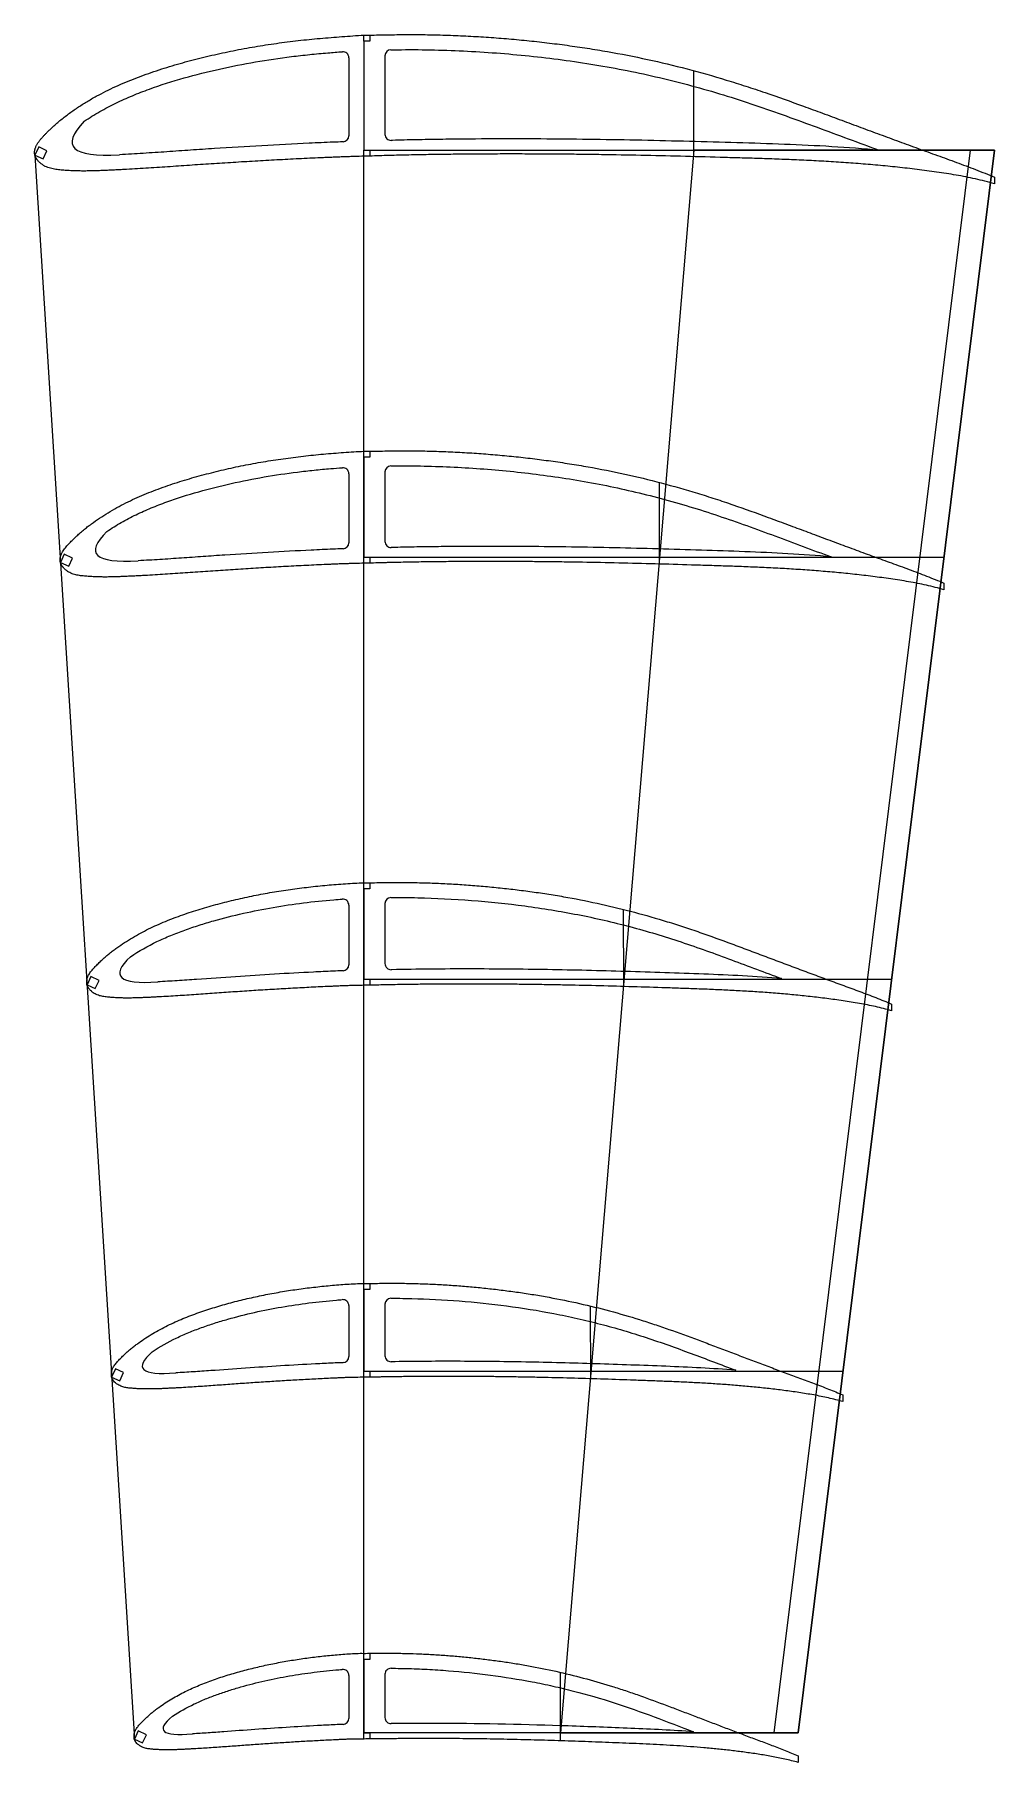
# Model space of a CAD drawing. Header units: millimetres. Extents: x -6564 to 404, y -3346 to 414.
# Drawn here: x -6564 to -6246, y -1656 to -1083 of the extents above; entities that cross this region are included whole.
import ezdxf

# ---------------------------------------------------------------- set-up
doc = ezdxf.new("R2010")
doc.units = ezdxf.units.MM
doc.layers.add('7', color=1, linetype='Continuous')
doc.layers.add('剖面线层', color=2, linetype='Continuous', lineweight=25)
doc.layers.add('细线层', color=4, linetype='Continuous', lineweight=25)

msp = doc.modelspace()

# ---------------------------------------------------------------- linework, layer by layer
for p, q in [((-6454.8793, -1085.2521), (-6454.8793, -1083.2637)), ((-6452.8793, -1085.2521), (-6454.8793, -1085.2521)), ((-6452.8793, -1083.2521), (-6452.8793, -1085.2521)), ((-6459.8793, -1090.7639), (-6459.8793, -1116.6567)), ((-6447.8793, -1090.1355), (-6447.8793, -1116.178)), ((-6454.8793, -1123.4381), (-6454.8793, -1121.4381)), ((-6454.8793, -1121.4381), (-6452.8793, -1121.4381)), ((-6452.8793, -1121.4381), (-6452.8793, -1123.3884)), ((-6454.8793, -1223.2727), (-6454.8793, -1221.2863)), ((-6452.8793, -1223.2727), (-6454.8793, -1223.2727)), ((-6452.8793, -1221.2727), (-6452.8793, -1223.2727)), ((-6459.8793, -1228.7378), (-6459.8793, -1251.6367)), ((-6447.8793, -1228.167), (-6447.8793, -1251.213)), ((-6454.8793, -1258.4381), (-6454.8793, -1256.4381)), ((-6454.8793, -1256.4381), (-6452.8793, -1256.4381)), ((-6452.8793, -1256.4381), (-6452.8793, -1258.3922)), ((-6454.8793, -1366.4088), (-6454.8793, -1364.4244)), ((-6452.8793, -1366.4088), (-6454.8793, -1366.4088)), ((-6452.8793, -1364.4088), (-6452.8793, -1366.4088)), ((-6459.8793, -1371.8251), (-6459.8793, -1391.6154)), ((-6447.8793, -1371.3198), (-6447.8793, -1391.2538)), ((-6454.8793, -1398.4381), (-6454.8793, -1396.4381)), ((-6454.8793, -1396.4381), (-6452.8793, -1396.4381)), ((-6452.8793, -1396.4381), (-6452.8793, -1398.3975)), ((-6454.8793, -1499.3194), (-6454.8793, -1497.3365)), ((-6452.8793, -1499.3194), (-6454.8793, -1499.3194)), ((-6452.8793, -1497.3194), (-6452.8793, -1499.3194)), ((-6459.8793, -1504.6911), (-6459.8793, -1521.5965)), ((-6447.8793, -1504.253), (-6447.8793, -1521.2971)), ((-6454.8793, -1528.4381), (-6454.8793, -1526.4381)), ((-6454.8793, -1526.4381), (-6452.8793, -1526.4381)), ((-6452.8793, -1526.4381), (-6452.8793, -1528.4041)), ((-6454.8793, -1622.0069), (-6454.8793, -1620.0247)), ((-6452.8793, -1620.0069), (-6452.8793, -1622.0069)), ((-6459.8793, -1627.3394), (-6459.8793, -1641.5822)), ((-6452.8793, -1622.0069), (-6454.8793, -1622.0069)), ((-6447.8793, -1626.9693), (-6447.8793, -1641.3419)), ((-6454.8793, -1648.4381), (-6454.8793, -1646.4381)), ((-6454.8793, -1646.4381), (-6452.8793, -1646.4381)), ((-6452.8793, -1646.4381), (-6452.8793, -1648.4124))]:
    msp.add_line(p, q)
at = {"color": 7, "linetype": 'Continuous', "lineweight": 25}
for p, q in [((-6547.6808, -1111.8305), (-6547.6805, -1111.8308)), ((-6562.7858, -1120.3475), (-6564.0536, -1123.0664)), ((-6564.0536, -1123.0664), (-6561.3347, -1124.3343)), ((-6560.0668, -1121.6153), (-6562.7858, -1120.3475)), ((-6561.3347, -1124.3343), (-6560.0668, -1121.6153)), ((-6535.9797, -1122.9243), (-6535.9815, -1122.9243)), ((-6245.6061, -1130.398), (-6245.6054, -1132.5597)), ((-6540.1543, -1247.8718), (-6540.1542, -1247.8719)), ((-6554.3025, -1255.4476), (-6555.5704, -1258.1666)), ((-6555.5704, -1258.1666), (-6552.8515, -1259.4344)), ((-6551.5836, -1256.7155), (-6554.3025, -1255.4476)), ((-6552.8515, -1259.4344), (-6551.5836, -1256.7155)), ((-6529.7587, -1257.6132), (-6529.7618, -1257.6134)), ((-6262.3516, -1265.039), (-6262.3502, -1267.212)), ((-6532.3402, -1388.9527), (-6532.34, -1388.9529)), ((-6545.495, -1395.5515), (-6546.7629, -1398.2704)), ((-6546.7629, -1398.2704), (-6544.044, -1399.5383)), ((-6542.7761, -1396.8194), (-6545.495, -1395.5515)), ((-6544.044, -1399.5383), (-6542.7761, -1396.8194)), ((-6279.7372, -1404.6663), (-6279.735, -1406.8509)), ((-6525.0885, -1519.9558), (-6525.0883, -1519.956)), ((-6537.3215, -1525.6478), (-6538.5893, -1528.3667)), ((-6538.5893, -1528.3667), (-6535.8704, -1529.6346)), ((-6534.6026, -1526.9157), (-6537.3215, -1525.6478)), ((-6535.8704, -1529.6346), (-6534.6026, -1526.9157)), ((-6295.8714, -1534.3202), (-6295.8685, -1536.5156)), ((-6518.3939, -1640.8817), (-6518.3935, -1640.882)), ((-6529.7758, -1645.7366), (-6531.0436, -1648.4555)), ((-6531.0436, -1648.4555), (-6528.3247, -1649.7234)), ((-6527.0569, -1647.0044), (-6529.7758, -1645.7366)), ((-6528.3247, -1649.7234), (-6527.0569, -1647.0044)), ((-6511.7779, -1646.7137), (-6511.7795, -1646.7138)), ((-6310.7663, -1654.0007), (-6310.7627, -1656.2061))]:
    msp.add_line(p, q, dxfattribs=at)
for centre, start, end in [((-6461.8793, -1090.7639), 0, 94.3021793), ((-6445.8793, -1090.1355), 91.0040847, 180), ((-6461.8793, -1116.6567), 272.1013559, 360), ((-6445.8793, -1116.178), 180, 271.5689471), ((-6445.8793, -1228.167), 90.7957097, 180), ((-6461.8793, -1228.7378), 0, 94.2856983), ((-6461.8793, -1251.6367), 272.0658228, 0), ((-6445.8793, -1251.213), 180, 271.3353927), ((-6445.8793, -1371.3198), 90.4583235, 180), ((-6461.8793, -1371.8251), 0, 94.3498679), ((-6461.8793, -1391.6154), 272.1170607, 0), ((-6445.8793, -1391.2538), 180, 271.1222318), ((-6461.8793, -1504.6911), 0, 94.4963538), ((-6445.8793, -1504.253), 90.0964533, 180), ((-6461.8793, -1521.5965), 272.3020834, 360), ((-6445.8793, -1521.2971), 180, 270.9236556), ((-6461.8793, -1627.3394), 0, 94.6997435), ((-6445.8793, -1626.9693), 89.686792, 180), ((-6461.8793, -1641.5822), 272.5937282, 360), ((-6445.8793, -1641.3419), 180, 270.7083744)]:
    msp.add_arc(centre, 2, start, end)
for points, knots in [([(-6454.8793, -1083.2637), (-6453.752, -1083.2621), (-6451.4978, -1083.2405), (-6448.117, -1083.1769), (-6444.7363, -1083.1098), (-6441.3549, -1083.08), (-6437.9735, -1083.0776), (-6433.465, -1083.1189), (-6428.9575, -1083.2213), (-6424.4518, -1083.3831), (-6419.9477, -1083.5839), (-6414.3213, -1083.9115), (-6407.5772, -1084.4182), (-6400.843, -1085.0423), (-6394.1199, -1085.7769), (-6387.4109, -1086.6289), (-6380.7177, -1087.5998), (-6371.8197, -1089.0639), (-6360.7559, -1091.2296), (-6347.6005, -1094.3859), (-6336.7521, -1097.453), (-6328.152, -1100.1644), (-6319.5987, -1103.021), (-6311.1069, -1106.0542), (-6302.643, -1109.1642), (-6296.3015, -1111.5139), (-6289.96, -1113.8636), (-6283.6182, -1116.2124), (-6277.272, -1118.5492), (-6271.9784, -1120.4828), (-6267.7396, -1122.0189), (-6264.5574, -1123.1621), (-6261.3764, -1124.3089), (-6258.1982, -1125.4636), (-6255.0294, -1126.6437), (-6251.87, -1127.849), (-6248.7289, -1129.101), (-6246.6402, -1129.9496), (-6245.6061, -1130.398)], [0, 0, 0, 0, 0.015625, 0.03125, 0.046875, 0.0625, 0.078125, 0.09375, 0.125, 0.140625, 0.15625, 0.1875, 0.21875, 0.25, 0.28125, 0.3125, 0.34375, 0.375, 0.4375, 0.5, 0.5625, 0.59375, 0.625, 0.6875, 0.71875, 0.75, 0.78125, 0.8125, 0.84375, 0.875, 0.890625, 0.90625, 0.921875, 0.9375, 0.953125, 0.96875, 0.984375, 1, 1, 1, 1]), ([(-6245.6054, -1132.5597), (-6246.6449, -1132.2417), (-6248.7535, -1131.7064), (-6251.9269, -1130.9477), (-6255.1241, -1130.2851), (-6258.3354, -1129.6922), (-6261.5595, -1129.1637), (-6264.7922, -1128.6848), (-6268.0313, -1128.2429), (-6271.2753, -1127.8298), (-6274.5237, -1127.4437), (-6278.8599, -1126.9618), (-6284.2895, -1126.4238), (-6290.817, -1125.8726), (-6297.3542, -1125.4048), (-6303.8994, -1125.0182), (-6310.4506, -1124.6984), (-6317.0063, -1124.4335), (-6323.5653, -1124.2084), (-6330.1263, -1124.0069), (-6338.8764, -1123.7563), (-6349.816, -1123.455), (-6362.9449, -1123.1445), (-6373.8845, -1122.9459), (-6382.6341, -1122.8286), (-6389.1948, -1122.7614), (-6395.7536, -1122.7147), (-6402.31, -1122.6913), (-6408.8638, -1122.6897), (-6415.4144, -1122.7122), (-6421.9614, -1122.7606), (-6428.5044, -1122.8365), (-6433.9531, -1122.9233), (-6438.3096, -1123.0064), (-6441.5756, -1123.0796), (-6444.2964, -1123.138), (-6446.472, -1123.1981), (-6448.647, -1123.2628), (-6451.3647, -1123.3513), (-6453.5386, -1123.4056), (-6455.8412, -1123.4612), (-6457.6643, -1123.5173), (-6460.0942, -1123.5981), (-6461.9162, -1123.6627), (-6463.7377, -1123.7329), (-6465.5587, -1123.8085), (-6467.3793, -1123.8856), (-6469.8063, -1123.9899), (-6472.8389, -1124.1277), (-6476.4765, -1124.3013), (-6480.1127, -1124.4833), (-6484.9588, -1124.7376), (-6489.8021, -1125.0073), (-6494.6425, -1125.2939), (-6498.2714, -1125.516), (-6501.8991, -1125.7447), (-6505.5256, -1125.9806), (-6509.1509, -1126.2219), (-6512.7753, -1126.4669), (-6516.3986, -1126.7166), (-6520.0213, -1126.9665), (-6523.6438, -1127.2115), (-6527.2664, -1127.4459), (-6530.8895, -1127.6641), (-6533.9095, -1127.8278), (-6536.3257, -1127.9495), (-6538.1379, -1128.0368), (-6539.9502, -1128.1204), (-6541.7627, -1128.1994), (-6543.5755, -1128.2669), (-6545.3888, -1128.3177), (-6547.2026, -1128.3439), (-6549.0166, -1128.3404), (-6550.83, -1128.2996), (-6552.6422, -1128.2228), (-6554.4519, -1128.099), (-6556.2577, -1127.9309), (-6558.0575, -1127.6969), (-6559.5221, -1127.3023), (-6560.6282, -1126.809), (-6561.2823, -1126.4295), (-6561.7797, -1126.0857), (-6562.2591, -1125.7173), (-6562.7064, -1125.3096), (-6563.0605, -1124.9165), (-6563.2541, -1124.6849), (-6563.3913, -1124.5046), (-6563.5181, -1124.3169), (-6563.6312, -1124.1204), (-6563.7338, -1123.9185), (-6563.8418, -1123.7198), (-6563.9429, -1123.5177), (-6564.0167, -1123.3037), (-6564.0752, -1123.0854), (-6564.1193, -1122.8632), (-6564.152, -1122.6391), (-6564.1788, -1122.338), (-6564.1825, -1121.9595), (-6564.1371, -1121.5837), (-6564.0803, -1121.2872), (-6564.0257, -1121.0673), (-6563.9607, -1120.8502), (-6563.8624, -1120.5646), (-6563.7188, -1120.215), (-6563.5185, -1119.8083), (-6563.2225, -1119.281), (-6562.8047, -1118.6507), (-6562.2546, -1117.9298), (-6561.6677, -1117.238), (-6561.0564, -1116.5684), (-6560.4271, -1115.9156), (-6559.7872, -1115.273), (-6558.9259, -1114.4247), (-6557.8242, -1113.3899), (-6556.4646, -1112.1895), (-6555.0648, -1111.036), (-6553.6319, -1109.9241), (-6551.6819, -1108.4937), (-6549.1799, -1106.7962), (-6546.0935, -1104.8886), (-6542.9332, -1103.1058), (-6539.7039, -1101.4505), (-6536.4147, -1099.9173), (-6533.0746, -1098.4978), (-6529.6956, -1097.1728), (-6526.2845, -1095.9313), (-6522.8449, -1094.7699), (-6519.3816, -1093.6795), (-6515.8966, -1092.6585), (-6512.3939, -1091.6976), (-6508.8754, -1090.7938), (-6505.3421, -1089.9465), (-6501.7951, -1089.1549), (-6497.049, -1088.1729), (-6491.0878, -1087.0773), (-6485.0945, -1086.1542), (-6480.2845, -1085.5101), (-6476.6699, -1085.0746), (-6473.0489, -1084.6856), (-6469.4229, -1084.3336), (-6465.7904, -1084.0409), (-6462.1555, -1083.7644), (-6458.519, -1083.4924), (-6456.0928, -1083.3332), (-6454.8793, -1083.2637)], [0, 0, 0, 0, 0.00737426, 0.01474851, 0.02212277, 0.02949703, 0.03687129, 0.04424554, 0.0516198, 0.05899406, 0.06636831, 0.07374257, 0.08849108, 0.1032396, 0.11798811, 0.13273663, 0.14748514, 0.16223365, 0.17698217, 0.19173068, 0.2064792, 0.23597622, 0.26547325, 0.29497028, 0.3097188, 0.32446731, 0.33921582, 0.35396434, 0.36871285, 0.38346137, 0.39820988, 0.41295839, 0.42770691, 0.43508116, 0.44245542, 0.44982968, 0.45351681, 0.45720394, 0.46457819, 0.47195245, 0.47195245, 0.48020319, 0.48432856, 0.48845394, 0.49257931, 0.49670468, 0.50083005, 0.50495542, 0.51320616, 0.52145691, 0.52970765, 0.53795839, 0.55445988, 0.56271062, 0.57096137, 0.57921211, 0.58746285, 0.59571359, 0.60396434, 0.61221508, 0.62046582, 0.62871657, 0.63696731, 0.64521805, 0.6534688, 0.65759417, 0.66171954, 0.66584491, 0.66997028, 0.67409565, 0.67822102, 0.6823464, 0.68647177, 0.69059714, 0.69472251, 0.69884788, 0.70297325, 0.70709862, 0.711224, 0.71328668, 0.71534937, 0.71638071, 0.71741205, 0.71947474, 0.72050608, 0.72102175, 0.72153742, 0.7220531, 0.72256877, 0.72308444, 0.72360011, 0.72411578, 0.72463145, 0.72514712, 0.7256628, 0.72617847, 0.72669414, 0.72772548, 0.72875682, 0.7292725, 0.72978817, 0.73030384, 0.73081951, 0.73185085, 0.7328822, 0.73391354, 0.73597622, 0.73803891, 0.7401016, 0.74216428, 0.74422697, 0.74628965, 0.74835234, 0.75247771, 0.75660308, 0.76072845, 0.76485383, 0.7689792, 0.77722994, 0.78548068, 0.79373143, 0.80198217, 0.81023291, 0.81848365, 0.8267344, 0.83498514, 0.84323588, 0.85148663, 0.85973737, 0.86798811, 0.87623886, 0.8844896, 0.89274034, 0.90099108, 0.91749257, 0.93399406, 0.9422448, 0.95049554, 0.95874629, 0.96699703, 0.97524777, 0.98349851, 0.99174926, 1, 1, 1, 1]), ([(-6547.6805, -1111.8308), (-6545.9903, -1110.6892), (-6544.2672, -1109.623), (-6540.7652, -1107.6185), (-6538.9851, -1106.6828), (-6535.372, -1104.9325), (-6533.5389, -1104.1182), (-6529.8313, -1102.5842), (-6527.9578, -1101.8624), (-6522.2888, -1099.8079), (-6518.4435, -1098.5894), (-6510.6537, -1096.3791), (-6506.7336, -1095.3887), (-6498.8503, -1093.6174), (-6494.8863, -1092.837), (-6486.9178, -1091.4693), (-6482.9102, -1090.8821), (-6476.8901, -1090.1335), (-6474.8811, -1089.9074), (-6471.865, -1089.5961), (-6470.8593, -1089.4965), (-6468.8465, -1089.3099), (-6467.8395, -1089.224), (-6465.2316, -1089.0125), (-6463.6306, -1088.89), (-6462.0293, -1088.7696)], [0, 0, 0, 0, 0.0625, 0.0625, 0.125, 0.125, 0.1875, 0.1875, 0.25, 0.25, 0.375, 0.375, 0.5, 0.5, 0.625, 0.625, 0.75, 0.75, 0.8125, 0.8125, 0.84375, 0.84375, 0.875, 0.875, 0.924640544, 0.924640544, 0.924640544, 0.924640544]), ([(-6445.9143, -1088.1358), (-6445.1964, -1088.1233), (-6444.4785, -1088.1121), (-6440.104, -1088.062), (-6436.4494, -1088.0751), (-6425.493, -1088.2801), (-6418.1978, -1088.6311), (-6407.2682, -1089.4648), (-6403.6272, -1089.7951), (-6396.3495, -1090.5548), (-6392.7099, -1090.9856), (-6381.8258, -1092.4365), (-6374.6137, -1093.6142), (-6360.293, -1096.4636), (-6353.1846, -1098.1365), (-6342.596, -1100.9998), (-6339.0776, -1102.0137), (-6332.0709, -1104.158), (-6328.5875, -1105.2863), (-6318.1815, -1108.796), (-6311.3034, -1111.3026), (-6297.5666, -1116.3708), (-6290.7061, -1118.9269), (-6283.8373, -1121.4598)], [0.050233065, 0.050233065, 0.050233065, 0.050233065, 0.0625, 0.0625, 0.125, 0.125, 0.25, 0.25, 0.3125, 0.3125, 0.375, 0.375, 0.5, 0.5, 0.625, 0.625, 0.6875, 0.6875, 0.75, 0.75, 0.875, 0.875, 1, 1, 1, 1]), ([(-6461.8059, -1118.6553), (-6462.9128, -1118.6959), (-6464.0195, -1118.7391), (-6467.7526, -1118.8941), (-6470.3789, -1119.0079), (-6478.2566, -1119.3745), (-6483.5069, -1119.6457), (-6494.0049, -1120.238), (-6499.2525, -1120.5602), (-6507.1222, -1121.0734), (-6509.7453, -1121.2489), (-6514.991, -1121.6055), (-6517.6136, -1121.7882), (-6522.8592, -1122.1468), (-6525.4822, -1122.3224), (-6530.7297, -1122.6466), (-6533.3543, -1122.793), (-6535.9797, -1122.9243)], [0.705584984, 0.705584984, 0.705584984, 0.705584984, 0.71875, 0.71875, 0.75, 0.75, 0.8125, 0.8125, 0.875, 0.875, 0.90625, 0.90625, 0.9375, 0.9375, 0.96875, 0.96875, 1, 1, 1, 1]), ([(-6283.8373, -1121.4598), (-6289.0781, -1120.9789), (-6294.3228, -1120.5868), (-6304.8186, -1119.95), (-6310.0696, -1119.7037), (-6320.5753, -1119.2959), (-6325.8299, -1119.1321), (-6336.3398, -1118.8236), (-6341.5951, -1118.6767), (-6357.3621, -1118.2607), (-6367.8766, -1118.0306), (-6388.9051, -1117.7396), (-6399.4191, -1117.6715), (-6415.1898, -1117.7061), (-6420.4466, -1117.7413), (-6428.3317, -1117.8349), (-6430.9601, -1117.873), (-6434.9026, -1117.9401), (-6436.2167, -1117.964), (-6438.845, -1118.0163), (-6440.1592, -1118.0455), (-6442.7875, -1118.1033), (-6444.1016, -1118.1312), (-6445.552, -1118.1698), (-6445.6883, -1118.1735), (-6445.8245, -1118.1772)], [0, 0, 0, 0, 0.0625, 0.0625, 0.125, 0.125, 0.1875, 0.1875, 0.25, 0.25, 0.375, 0.375, 0.5, 0.5, 0.5625, 0.5625, 0.59375, 0.59375, 0.609375, 0.609375, 0.625, 0.625, 0.640625, 0.640625, 0.642245062, 0.642245062, 0.642245062, 0.642245062]), ([(-6262.3502, -1267.212), (-6263.3094, -1266.9227), (-6265.2521, -1266.4275), (-6268.1767, -1265.7295), (-6271.1217, -1265.1163), (-6274.0794, -1264.5661), (-6277.048, -1264.0736), (-6280.0243, -1263.626), (-6283.0061, -1263.2123), (-6285.9921, -1262.8255), (-6288.9819, -1262.4639), (-6292.9727, -1262.0126), (-6297.9691, -1261.5084), (-6303.975, -1260.9911), (-6309.9889, -1260.5505), (-6316.0093, -1260.1842), (-6322.0344, -1259.8788), (-6328.0632, -1259.6234), (-6334.0943, -1259.4044), (-6340.127, -1259.2072), (-6348.1719, -1258.9602), (-6358.2295, -1258.6634), (-6370.2999, -1258.3541), (-6380.3584, -1258.1515), (-6388.4043, -1258.0274), (-6394.4379, -1257.9533), (-6400.4705, -1257.898), (-6406.5018, -1257.8645), (-6412.5316, -1257.8505), (-6418.5595, -1257.859), (-6424.5854, -1257.8909), (-6430.6089, -1257.9488), (-6435.6262, -1258.0182), (-6439.6385, -1258.0864), (-6442.6469, -1258.1468), (-6445.1534, -1258.1971), (-6447.158, -1258.2473), (-6449.1622, -1258.2981), (-6451.6667, -1258.3659), (-6453.6703, -1258.4102), (-6455.7925, -1258.4592), (-6457.4729, -1258.5037), (-6459.713, -1258.569), (-6461.3927, -1258.6236), (-6463.072, -1258.6871), (-6464.7507, -1258.7595), (-6466.4293, -1258.8324), (-6468.6671, -1258.9294), (-6471.4635, -1259.0593), (-6474.8182, -1259.2222), (-6478.1719, -1259.3925), (-6482.6421, -1259.6308), (-6487.1103, -1259.8833), (-6491.5764, -1260.1517), (-6494.9252, -1260.3594), (-6498.273, -1260.5733), (-6501.6199, -1260.7938), (-6504.9661, -1261.0194), (-6508.3116, -1261.2488), (-6511.6564, -1261.4821), (-6515.0008, -1261.7157), (-6518.3452, -1261.945), (-6521.6899, -1262.1644), (-6525.0353, -1262.3689), (-6527.8239, -1262.5221), (-6530.0551, -1262.6364), (-6531.7286, -1262.7185), (-6533.4023, -1262.7974), (-6535.076, -1262.8715), (-6536.7502, -1262.9351), (-6538.4249, -1262.9835), (-6540.1, -1263.0078), (-6541.7754, -1263.0055), (-6543.4502, -1262.9676), (-6545.1241, -1262.8975), (-6546.7954, -1262.782), (-6548.4634, -1262.6277), (-6550.125, -1262.4054), (-6551.475, -1262.0299), (-6552.4912, -1261.5633), (-6553.0924, -1261.2077), (-6553.5476, -1260.8846), (-6553.9869, -1260.54), (-6554.3948, -1260.1579), (-6554.7161, -1259.7901), (-6554.8905, -1259.5728), (-6555.0136, -1259.4038), (-6555.127, -1259.2282), (-6555.228, -1259.045), (-6555.319, -1258.8568), (-6555.4128, -1258.6706), (-6555.4984, -1258.481), (-6555.5585, -1258.2816), (-6555.6058, -1258.0787), (-6555.6412, -1257.8728), (-6555.667, -1257.6655), (-6555.688, -1257.3872), (-6555.6923, -1257.0377), (-6555.652, -1256.6904), (-6555.6061, -1256.4157), (-6555.5596, -1256.2118), (-6555.5026, -1256.0105), (-6555.4161, -1255.7454), (-6555.2884, -1255.4207), (-6555.1069, -1255.0434), (-6554.8386, -1254.5536), (-6554.4565, -1253.969), (-6553.9519, -1253.3004), (-6553.4126, -1252.6592), (-6552.8499, -1252.039), (-6552.2696, -1251.4351), (-6551.6798, -1250.8403), (-6550.8852, -1250.0558), (-6549.8692, -1249.0984), (-6548.6152, -1247.9875), (-6547.3236, -1246.9205), (-6546.0016, -1245.8917), (-6544.2022, -1244.5682), (-6541.8927, -1242.9983), (-6539.0442, -1241.2331), (-6536.1264, -1239.5848), (-6533.1454, -1238.0533), (-6530.1086, -1236.6357), (-6527.0247, -1235.323), (-6523.9054, -1234.0969), (-6520.756, -1232.9496), (-6517.5809, -1231.8749), (-6514.3836, -1230.8669), (-6511.1666, -1229.9225), (-6507.9334, -1229.0338), (-6504.6858, -1228.198), (-6501.4248, -1227.4144), (-6498.1513, -1226.6823), (-6493.7715, -1225.7741), (-6488.271, -1224.7611), (-6482.7419, -1223.9071), (-6478.3051, -1223.3113), (-6474.9712, -1222.9086), (-6471.6319, -1222.5483), (-6468.2882, -1222.2232), (-6464.9392, -1221.9508), (-6461.5882, -1221.6942), (-6458.2352, -1221.4552), (-6455.9979, -1221.3327), (-6454.8793, -1221.2863)], [0, 0, 0, 0, 0.00737426, 0.01474851, 0.02212277, 0.02949703, 0.03687129, 0.04424554, 0.0516198, 0.05899406, 0.06636831, 0.07374257, 0.08849108, 0.1032396, 0.11798811, 0.13273663, 0.14748514, 0.16223365, 0.17698217, 0.19173068, 0.2064792, 0.23597622, 0.26547325, 0.29497028, 0.3097188, 0.32446731, 0.33921582, 0.35396434, 0.36871285, 0.38346137, 0.39820988, 0.41295839, 0.42770691, 0.43508116, 0.44245542, 0.44982968, 0.45351681, 0.45720394, 0.46457819, 0.47195245, 0.47195245, 0.48020319, 0.48432856, 0.48845394, 0.49257931, 0.49670468, 0.50083005, 0.50495542, 0.51320616, 0.52145691, 0.52970765, 0.53795839, 0.55445988, 0.56271062, 0.57096137, 0.57921211, 0.58746285, 0.59571359, 0.60396434, 0.61221508, 0.62046582, 0.62871657, 0.63696731, 0.64521805, 0.6534688, 0.65759417, 0.66171954, 0.66584491, 0.66997028, 0.67409565, 0.67822102, 0.6823464, 0.68647177, 0.69059714, 0.69472251, 0.69884788, 0.70297325, 0.70709862, 0.711224, 0.71328668, 0.71534937, 0.71638071, 0.71741205, 0.71947474, 0.72050608, 0.72102175, 0.72153742, 0.7220531, 0.72256877, 0.72308444, 0.72360011, 0.72411578, 0.72463145, 0.72514712, 0.7256628, 0.72617847, 0.72669414, 0.72772548, 0.72875682, 0.7292725, 0.72978817, 0.73030384, 0.73081951, 0.73185085, 0.7328822, 0.73391354, 0.73597622, 0.73803891, 0.7401016, 0.74216428, 0.74422697, 0.74628965, 0.74835234, 0.75247771, 0.75660308, 0.76072845, 0.76485383, 0.7689792, 0.77722994, 0.78548068, 0.79373143, 0.80198217, 0.81023291, 0.81848365, 0.8267344, 0.83498514, 0.84323588, 0.85148663, 0.85973737, 0.86798811, 0.87623886, 0.8844896, 0.89274034, 0.90099108, 0.91749257, 0.93399406, 0.9422448, 0.95049554, 0.95874629, 0.96699703, 0.97524777, 0.98349851, 0.99174926, 1, 1, 1, 1]), ([(-6454.8793, -1221.2863), (-6453.8418, -1221.2826), (-6451.7671, -1221.264), (-6448.6553, -1221.2128), (-6445.5436, -1221.1557), (-6442.4314, -1221.1357), (-6439.3192, -1221.1391), (-6435.1698, -1221.1867), (-6431.0214, -1221.2888), (-6426.8747, -1221.4467), (-6422.7296, -1221.64), (-6417.5518, -1221.9521), (-6411.3456, -1222.431), (-6405.1487, -1223.0178), (-6398.9623, -1223.7067), (-6392.789, -1224.5032), (-6386.6304, -1225.4086), (-6378.4436, -1226.7729), (-6368.2646, -1228.786), (-6356.1623, -1231.7146), (-6346.1832, -1234.5569), (-6338.2725, -1237.0675), (-6330.4055, -1239.7123), (-6322.5953, -1242.5196), (-6314.8108, -1245.397), (-6308.9785, -1247.5711), (-6303.1462, -1249.7452), (-6297.3134, -1251.9182), (-6291.4769, -1254.0809), (-6286.6085, -1255.8708), (-6282.7104, -1257.2931), (-6279.784, -1258.3526), (-6276.8585, -1259.4142), (-6273.9356, -1260.483), (-6271.021, -1261.5743), (-6268.115, -1262.6885), (-6265.2248, -1263.843), (-6263.3038, -1264.6271), (-6262.3516, -1265.039)], [0, 0, 0, 0, 0.015625, 0.03125, 0.046875, 0.0625, 0.078125, 0.09375, 0.125, 0.140625, 0.15625, 0.1875, 0.21875, 0.25, 0.28125, 0.3125, 0.34375, 0.375, 0.4375, 0.5, 0.5625, 0.59375, 0.625, 0.6875, 0.71875, 0.75, 0.78125, 0.8125, 0.84375, 0.875, 0.890625, 0.90625, 0.921875, 0.9375, 0.953125, 0.96875, 0.984375, 1, 1, 1, 1]), ([(-6445.9071, -1226.1672), (-6445.5436, -1226.1621), (-6445.1801, -1226.1577), (-6441.5006, -1226.1213), (-6438.1871, -1226.1381), (-6428.254, -1226.3356), (-6421.6419, -1226.6591), (-6411.7378, -1227.4184), (-6408.4389, -1227.7182), (-6401.8456, -1228.4069), (-6398.5513, -1228.7959), (-6391.9675, -1229.6698), (-6388.6798, -1230.1536), (-6382.1324, -1231.2233), (-6378.8703, -1231.8096), (-6369.1203, -1233.731), (-6362.6699, -1235.2328), (-6353.0657, -1237.803), (-6349.8761, -1238.7123), (-6343.5205, -1240.636), (-6340.3551, -1241.6516), (-6330.9079, -1244.8154), (-6324.6672, -1247.0842), (-6315.3253, -1250.5407), (-6312.2146, -1251.7018), (-6305.9922, -1254.0214), (-6302.8812, -1255.1817), (-6299.769, -1256.3388)], [0.055650718, 0.055650718, 0.055650718, 0.055650718, 0.0625, 0.0625, 0.125, 0.125, 0.25, 0.25, 0.3125, 0.3125, 0.375, 0.375, 0.4375, 0.4375, 0.5, 0.5, 0.625, 0.625, 0.6875, 0.6875, 0.75, 0.75, 0.875, 0.875, 0.9375, 0.9375, 1, 1, 1, 1]), ([(-6540.1542, -1247.8719), (-6538.6009, -1246.8261), (-6537.0179, -1245.8483), (-6533.7996, -1244.0116), (-6532.1638, -1243.1542), (-6528.8434, -1241.5503), (-6527.1586, -1240.8043), (-6523.7518, -1239.3974), (-6522.0304, -1238.7349), (-6516.8211, -1236.8505), (-6513.287, -1235.7314), (-6506.1317, -1233.7016), (-6502.5316, -1232.7919), (-6495.2908, -1231.1643), (-6491.6499, -1230.4471), (-6484.3304, -1229.1893), (-6480.6494, -1228.6485), (-6475.1203, -1227.9595), (-6473.2752, -1227.751), (-6470.5053, -1227.4641), (-6469.5816, -1227.3725), (-6467.7331, -1227.2005), (-6466.8083, -1227.1209), (-6464.5987, -1226.9402), (-6463.3139, -1226.8397), (-6462.0287, -1226.7434)], [0, 0, 0, 0, 0.0625, 0.0625, 0.125, 0.125, 0.1875, 0.1875, 0.25, 0.25, 0.375, 0.375, 0.5, 0.5, 0.625, 0.625, 0.75, 0.75, 0.8125, 0.8125, 0.84375, 0.84375, 0.875, 0.875, 0.918381079, 0.918381079, 0.918381079, 0.918381079]), ([(-6461.8072, -1253.6354), (-6462.9219, -1253.6756), (-6464.0363, -1253.7227), (-6466.3481, -1253.8228), (-6467.5457, -1253.8741), (-6469.9405, -1253.9815), (-6471.1378, -1254.0377), (-6477.1239, -1254.3245), (-6481.9114, -1254.5772), (-6491.484, -1255.1287), (-6496.269, -1255.428), (-6503.4449, -1255.9032), (-6505.8367, -1256.0656), (-6510.62, -1256.3957), (-6513.0114, -1256.5642), (-6517.7946, -1256.8951), (-6520.1864, -1257.0571), (-6524.9714, -1257.3564), (-6527.3647, -1257.4914), (-6529.7587, -1257.6132)], [0.704210872, 0.704210872, 0.704210872, 0.704210872, 0.71875, 0.71875, 0.734375, 0.734375, 0.75, 0.75, 0.8125, 0.8125, 0.875, 0.875, 0.90625, 0.90625, 0.9375, 0.9375, 0.96875, 0.96875, 1, 1, 1, 1]), ([(-6299.769, -1256.3388), (-6304.5507, -1255.9172), (-6309.3358, -1255.5737), (-6318.9116, -1255.013), (-6323.7021, -1254.7937), (-6333.2859, -1254.4225), (-6338.0792, -1254.2681), (-6347.6664, -1253.9721), (-6352.4602, -1253.8289), (-6366.8427, -1253.4285), (-6376.4341, -1253.2078), (-6395.6186, -1252.919), (-6405.2106, -1252.8445), (-6419.5982, -1252.8582), (-6424.394, -1252.8844), (-6431.5875, -1252.9612), (-6433.9853, -1252.9929), (-6438.7809, -1253.0682), (-6441.1787, -1253.1146), (-6444.3285, -1253.1786), (-6445.0806, -1253.1949), (-6445.8327, -1253.2125)], [0, 0, 0, 0, 0.0625, 0.0625, 0.125, 0.125, 0.1875, 0.1875, 0.25, 0.25, 0.375, 0.375, 0.5, 0.5, 0.5625, 0.5625, 0.59375, 0.59375, 0.625, 0.625, 0.634801777, 0.634801777, 0.634801777, 0.634801777]), ([(-6279.735, -1406.8509), (-6280.6108, -1406.5914), (-6282.3814, -1406.1379), (-6285.0477, -1405.5029), (-6287.7309, -1404.9409), (-6290.4251, -1404.435), (-6293.1286, -1403.9799), (-6295.8386, -1403.5649), (-6298.5533, -1403.1804), (-6301.2715, -1402.821), (-6303.9929, -1402.4848), (-6307.625, -1402.0654), (-6312.1717, -1401.5961), (-6317.636, -1401.1141), (-6323.1065, -1400.7017), (-6328.582, -1400.3563), (-6334.0611, -1400.0661), (-6339.5426, -1399.8206), (-6345.0258, -1399.6078), (-6350.5099, -1399.4151), (-6357.8228, -1399.1719), (-6366.9646, -1398.8797), (-6377.936, -1398.5715), (-6387.0798, -1398.3648), (-6394.395, -1398.2338), (-6399.8814, -1398.1525), (-6405.3677, -1398.0881), (-6410.8538, -1398.0442), (-6416.3396, -1398.0174), (-6421.8249, -1398.0113), (-6427.3097, -1398.0261), (-6432.7938, -1398.0652), (-6437.3632, -1398.1165), (-6441.0183, -1398.1692), (-6443.7592, -1398.2165), (-6446.0432, -1398.2583), (-6447.8701, -1398.2983), (-6449.697, -1398.3347), (-6451.9802, -1398.381), (-6453.807, -1398.4148), (-6455.742, -1398.4569), (-6457.2743, -1398.4894), (-6459.3172, -1398.5387), (-6460.8492, -1398.5828), (-6462.3809, -1398.6395), (-6463.9119, -1398.7085), (-6465.4429, -1398.7771), (-6467.4844, -1398.8664), (-6470.0355, -1398.9882), (-6473.0965, -1399.1399), (-6476.157, -1399.298), (-6480.2368, -1399.5199), (-6484.3156, -1399.7544), (-6488.3932, -1400.0039), (-6491.451, -1400.1967), (-6494.5082, -1400.3954), (-6497.565, -1400.5998), (-6500.6213, -1400.8091), (-6503.6772, -1401.0223), (-6506.7328, -1401.2386), (-6509.7884, -1401.4552), (-6512.844, -1401.6681), (-6515.9003, -1401.872), (-6518.9573, -1402.0622), (-6521.5058, -1402.2047), (-6523.5449, -1402.3113), (-6525.0744, -1402.3881), (-6526.604, -1402.4619), (-6528.1338, -1402.5311), (-6529.664, -1402.5905), (-6531.1947, -1402.6365), (-6532.7259, -1402.6588), (-6534.2574, -1402.6577), (-6535.7884, -1402.6227), (-6537.3185, -1402.5596), (-6538.8463, -1402.4528), (-6540.3712, -1402.3128), (-6541.8893, -1402.1026), (-6543.1203, -1401.7471), (-6544.0431, -1401.308), (-6544.5894, -1400.9774), (-6545.0009, -1400.6757), (-6545.3985, -1400.3558), (-6545.7655, -1400.0003), (-6546.0527, -1399.6587), (-6546.2071, -1399.4562), (-6546.3156, -1399.299), (-6546.4151, -1399.136), (-6546.5037, -1398.9666), (-6546.5826, -1398.7926), (-6546.6616, -1398.6195), (-6546.731, -1398.4428), (-6546.777, -1398.2584), (-6546.8126, -1398.0717), (-6546.839, -1397.8827), (-6546.8576, -1397.6927), (-6546.8727, -1397.4382), (-6546.8776, -1397.1187), (-6546.8426, -1396.801), (-6546.808, -1396.549), (-6546.77, -1396.3617), (-6546.7212, -1396.1768), (-6546.647, -1395.9331), (-6546.5358, -1395.6341), (-6546.3738, -1395.2874), (-6546.1341, -1394.8366), (-6545.7892, -1394.2994), (-6545.3319, -1393.6851), (-6544.842, -1393.0964), (-6544.3297, -1392.5274), (-6543.8003, -1391.9743), (-6543.2625, -1391.4292), (-6542.5372, -1390.7108), (-6541.6101, -1389.8338), (-6540.4658, -1388.8159), (-6539.2866, -1387.8387), (-6538.0797, -1386.8961), (-6536.4366, -1385.6836), (-6534.3269, -1384.2463), (-6531.7254, -1382.6289), (-6529.0594, -1381.1202), (-6526.3362, -1379.7173), (-6523.5613, -1378.4196), (-6520.7437, -1377.2179), (-6517.894, -1376.0945), (-6515.0162, -1375.0448), (-6512.1156, -1374.0603), (-6509.1945, -1373.1378), (-6506.2558, -1372.273), (-6503.3024, -1371.4593), (-6500.3361, -1370.694), (-6497.3577, -1369.9765), (-6494.3683, -1369.3062), (-6490.3687, -1368.4747), (-6485.3465, -1367.5474), (-6480.2994, -1366.7652), (-6476.25, -1366.2194), (-6473.2077, -1365.8509), (-6470.1608, -1365.5203), (-6467.1102, -1365.2231), (-6464.0554, -1364.9719), (-6460.9992, -1364.7358), (-6457.9406, -1364.5312), (-6455.8994, -1364.4467), (-6454.8793, -1364.4244)], [0, 0, 0, 0, 0.00737426, 0.01474851, 0.02212277, 0.02949703, 0.03687129, 0.04424554, 0.0516198, 0.05899406, 0.06636831, 0.07374257, 0.08849108, 0.1032396, 0.11798811, 0.13273663, 0.14748514, 0.16223365, 0.17698217, 0.19173068, 0.2064792, 0.23597622, 0.26547325, 0.29497028, 0.3097188, 0.32446731, 0.33921582, 0.35396434, 0.36871285, 0.38346137, 0.39820988, 0.41295839, 0.42770691, 0.43508116, 0.44245542, 0.44982968, 0.45351681, 0.45720394, 0.46457819, 0.47195245, 0.47195245, 0.48020319, 0.48432856, 0.48845394, 0.49257931, 0.49670468, 0.50083005, 0.50495542, 0.51320616, 0.52145691, 0.52970765, 0.53795839, 0.55445988, 0.56271062, 0.57096137, 0.57921211, 0.58746285, 0.59571359, 0.60396434, 0.61221508, 0.62046582, 0.62871657, 0.63696731, 0.64521805, 0.6534688, 0.65759417, 0.66171954, 0.66584491, 0.66997028, 0.67409565, 0.67822102, 0.6823464, 0.68647177, 0.69059714, 0.69472251, 0.69884788, 0.70297325, 0.70709862, 0.711224, 0.71328668, 0.71534937, 0.71638071, 0.71741205, 0.71947474, 0.72050608, 0.72102175, 0.72153742, 0.7220531, 0.72256877, 0.72308444, 0.72360011, 0.72411578, 0.72463145, 0.72514712, 0.7256628, 0.72617847, 0.72669414, 0.72772548, 0.72875682, 0.7292725, 0.72978817, 0.73030384, 0.73081951, 0.73185085, 0.7328822, 0.73391354, 0.73597622, 0.73803891, 0.7401016, 0.74216428, 0.74422697, 0.74628965, 0.74835234, 0.75247771, 0.75660308, 0.76072845, 0.76485383, 0.7689792, 0.77722994, 0.78548068, 0.79373143, 0.80198217, 0.81023291, 0.81848365, 0.8267344, 0.83498514, 0.84323588, 0.85148663, 0.85973737, 0.86798811, 0.87623886, 0.8844896, 0.89274034, 0.90099108, 0.91749257, 0.93399406, 0.9422448, 0.95049554, 0.95874629, 0.96699703, 0.97524777, 0.98349851, 0.99174926, 1, 1, 1, 1]), ([(-6454.8793, -1364.4244), (-6453.935, -1364.4184), (-6452.0466, -1364.4029), (-6449.2141, -1364.3647), (-6446.3818, -1364.3179), (-6443.549, -1364.3081), (-6440.7164, -1364.3176), (-6436.9397, -1364.3716), (-6433.1641, -1364.4734), (-6429.3902, -1364.6274), (-6425.6178, -1364.8128), (-6420.9058, -1365.1088), (-6415.258, -1365.5589), (-6409.619, -1366.107), (-6403.9898, -1366.7485), (-6398.3726, -1367.4872), (-6392.7692, -1368.3248), (-6385.3208, -1369.5853), (-6376.0604, -1371.4401), (-6365.0514, -1374.1322), (-6355.9747, -1376.7412), (-6348.7799, -1379.0433), (-6341.6253, -1381.4681), (-6334.5228, -1384.0408), (-6327.4438, -1386.6768), (-6322.14, -1388.6686), (-6316.8364, -1390.6604), (-6311.5322, -1392.6509), (-6306.2248, -1394.6329), (-6301.7978, -1396.2734), (-6298.2533, -1397.5778), (-6295.5928, -1398.5502), (-6292.9325, -1399.5234), (-6290.2746, -1400.5031), (-6287.6239, -1401.5021), (-6284.981, -1402.5218), (-6282.3513, -1403.575), (-6280.6043, -1404.2923), (-6279.7372, -1404.6663)], [0, 0, 0, 0, 0.015625, 0.03125, 0.046875, 0.0625, 0.078125, 0.09375, 0.125, 0.140625, 0.15625, 0.1875, 0.21875, 0.25, 0.28125, 0.3125, 0.34375, 0.375, 0.4375, 0.5, 0.5625, 0.59375, 0.625, 0.6875, 0.71875, 0.75, 0.78125, 0.8125, 0.84375, 0.875, 0.890625, 0.90625, 0.921875, 0.9375, 0.953125, 0.96875, 0.984375, 1, 1, 1, 1]), ([(-6445.8953, -1369.3199), (-6445.8925, -1369.3199), (-6445.8897, -1369.3198), (-6442.9136, -1369.2962), (-6439.9432, -1369.3173), (-6431.04, -1369.5093), (-6425.1152, -1369.8067), (-6413.2858, -1370.724), (-6407.3812, -1371.3431), (-6398.5397, -1372.5161), (-6395.5946, -1372.948), (-6389.7122, -1373.9045), (-6386.7846, -1374.4277), (-6378.0445, -1376.1375), (-6372.2758, -1377.4685), (-6363.7065, -1379.7399), (-6360.8638, -1380.5421), (-6355.2055, -1382.2361), (-6352.3904, -1383.1293), (-6343.9799, -1385.9227), (-6338.4189, -1387.9367), (-6330.0974, -1391.023), (-6327.3269, -1392.0627), (-6321.7862, -1394.1434), (-6319.016, -1395.1842), (-6316.2454, -1396.2235)], [0.062441146, 0.062441146, 0.062441146, 0.062441146, 0.0625, 0.0625, 0.125, 0.125, 0.25, 0.25, 0.375, 0.375, 0.4375, 0.4375, 0.5, 0.5, 0.625, 0.625, 0.6875, 0.6875, 0.75, 0.75, 0.875, 0.875, 0.9375, 0.9375, 1, 1, 1, 1]), ([(-6532.34, -1388.9529), (-6529.5183, -1387.0599), (-6526.5904, -1385.4078), (-6522.0659, -1383.2302), (-6520.5353, -1382.5552), (-6517.441, -1381.2802), (-6515.8777, -1380.6794), (-6512.7232, -1379.5409), (-6511.1326, -1379.0021), (-6507.9271, -1377.9792), (-6506.3112, -1377.495), (-6501.4398, -1376.1135), (-6498.1719, -1375.2875), (-6491.5987, -1373.8092), (-6488.2933, -1373.1575), (-6481.6484, -1372.0137), (-6478.3067, -1371.5212), (-6471.6148, -1370.685), (-6468.2624, -1370.3373), (-6463.9463, -1369.9805), (-6462.9888, -1369.9037), (-6462.031, -1369.8308)], [0, 0, 0, 0, 0.125, 0.125, 0.1875, 0.1875, 0.25, 0.25, 0.3125, 0.3125, 0.375, 0.375, 0.5, 0.5, 0.625, 0.625, 0.75, 0.75, 0.875, 0.875, 0.910623833, 0.910623833, 0.910623833, 0.910623833]), ([(-6461.8054, -1393.6141), (-6461.838, -1393.6153), (-6461.8706, -1393.6165), (-6462.9817, -1393.6582), (-6464.0596, -1393.709), (-6466.2159, -1393.8052), (-6467.294, -1393.852), (-6469.45, -1393.953), (-6470.5278, -1394.0056), (-6475.9168, -1394.2722), (-6480.2268, -1394.5058), (-6488.8444, -1395.015), (-6493.152, -1395.2904), (-6501.7654, -1395.8713), (-6506.071, -1396.1802), (-6512.53, -1396.6335), (-6514.6832, -1396.7815), (-6518.9908, -1397.055), (-6521.1455, -1397.1783), (-6523.3008, -1397.2903)], [0.702652949, 0.702652949, 0.702652949, 0.702652949, 0.703125, 0.703125, 0.71875, 0.71875, 0.734375, 0.734375, 0.75, 0.75, 0.8125, 0.8125, 0.875, 0.875, 0.9375, 0.9375, 0.96875, 0.96875, 1, 1, 1, 1]), ([(-6316.2454, -1396.2235), (-6320.551, -1395.8613), (-6324.8596, -1395.5664), (-6333.481, -1395.0797), (-6337.7939, -1394.8862), (-6346.4219, -1394.5489), (-6350.7368, -1394.4032), (-6359.367, -1394.1187), (-6363.6823, -1393.9806), (-6376.6295, -1393.5973), (-6385.2629, -1393.3865), (-6402.5354, -1393.0997), (-6411.1717, -1393.0187), (-6428.4432, -1393.0082), (-6437.0787, -1393.0838), (-6445.7558, -1393.2517), (-6445.798, -1393.2525), (-6445.8401, -1393.2534)], [0, 0, 0, 0, 0.0625, 0.0625, 0.125, 0.125, 0.1875, 0.1875, 0.25, 0.25, 0.375, 0.375, 0.5, 0.5, 0.625, 0.625, 0.625610156, 0.625610156, 0.625610156, 0.625610156]), ([(-6295.8685, -1536.5156), (-6296.667, -1536.2838), (-6298.2777, -1535.869), (-6300.7042, -1535.2925), (-6303.1446, -1534.7781), (-6305.5943, -1534.3133), (-6308.0518, -1533.8929), (-6310.5146, -1533.508), (-6312.9813, -1533.1507), (-6315.4511, -1532.8167), (-6317.9233, -1532.5041), (-6321.2227, -1532.1142), (-6325.352, -1531.6774), (-6330.3137, -1531.2281), (-6335.2799, -1530.8419), (-6340.2497, -1530.516), (-6345.222, -1530.2397), (-6350.1958, -1530.0034), (-6355.1704, -1529.7964), (-6360.1455, -1529.6079), (-6366.779, -1529.3681), (-6375.0709, -1529.0803), (-6385.0225, -1528.7732), (-6393.3174, -1528.5627), (-6399.9545, -1528.4251), (-6404.9331, -1528.3372), (-6409.9124, -1528.2645), (-6414.8926, -1528.2108), (-6419.8735, -1528.1721), (-6424.8553, -1528.1525), (-6429.838, -1528.1514), (-6434.8215, -1528.1732), (-6438.9753, -1528.2077), (-6442.2987, -1528.246), (-6444.7914, -1528.281), (-6446.869, -1528.315), (-6448.5311, -1528.3456), (-6450.1933, -1528.3686), (-6452.2711, -1528.3949), (-6453.9338, -1528.419), (-6455.695, -1528.4547), (-6457.09, -1528.476), (-6458.9499, -1528.5105), (-6460.3448, -1528.5449), (-6461.7395, -1528.5953), (-6463.1335, -1528.6611), (-6464.5276, -1528.7257), (-6466.3868, -1528.8078), (-6468.7103, -1528.9221), (-6471.4987, -1529.0635), (-6474.287, -1529.2103), (-6478.0046, -1529.4167), (-6481.7221, -1529.6347), (-6485.4392, -1529.8667), (-6488.2269, -1530.0456), (-6491.0145, -1530.2301), (-6493.8019, -1530.4196), (-6496.5892, -1530.6138), (-6499.3765, -1530.812), (-6502.1637, -1531.0125), (-6504.9511, -1531.2133), (-6507.7389, -1531.4111), (-6510.5274, -1531.6006), (-6513.3168, -1531.7775), (-6515.6424, -1531.9099), (-6517.5032, -1532.0095), (-6518.8991, -1532.0813), (-6520.295, -1532.1505), (-6521.6912, -1532.215), (-6523.0879, -1532.2706), (-6524.485, -1532.3143), (-6525.8826, -1532.3348), (-6527.2805, -1532.3348), (-6528.678, -1532.3026), (-6530.0748, -1532.2459), (-6531.4693, -1532.1472), (-6532.8615, -1532.0204), (-6534.2464, -1531.8216), (-6535.3669, -1531.4845), (-6536.2032, -1531.071), (-6536.6984, -1530.7635), (-6537.0694, -1530.4817), (-6537.4282, -1530.1847), (-6537.7573, -1529.854), (-6538.0129, -1529.5366), (-6538.1487, -1529.3479), (-6538.2437, -1529.2016), (-6538.3303, -1529.0503), (-6538.4073, -1528.8937), (-6538.475, -1528.733), (-6538.5404, -1528.5719), (-6538.5948, -1528.4073), (-6538.6275, -1528.2369), (-6538.6523, -1528.0651), (-6538.6704, -1527.8918), (-6538.6823, -1527.7179), (-6538.6919, -1527.4853), (-6538.6974, -1527.1938), (-6538.6672, -1526.9036), (-6538.6432, -1526.6727), (-6538.613, -1526.5008), (-6538.5719, -1526.3311), (-6538.5091, -1526.1071), (-6538.4132, -1525.8321), (-6538.2692, -1525.5137), (-6538.0562, -1525.0992), (-6537.7457, -1524.6059), (-6537.3324, -1524.042), (-6536.8882, -1523.5021), (-6536.4227, -1522.9806), (-6535.9406, -1522.4745), (-6535.451, -1521.9756), (-6534.7901, -1521.3186), (-6533.9454, -1520.5163), (-6532.903, -1519.5845), (-6531.828, -1518.6908), (-6530.7279, -1517.8281), (-6529.23, -1516.7187), (-6527.3057, -1515.4043), (-6524.9334, -1513.9241), (-6522.501, -1512.545), (-6520.0171, -1511.2613), (-6517.4854, -1510.075), (-6514.9147, -1508.9763), (-6512.3152, -1507.9482), (-6509.6895, -1506.9892), (-6507.0437, -1506.0883), (-6504.3789, -1505.2451), (-6501.6985, -1504.4541), (-6499.0048, -1503.7101), (-6496.2995, -1503.0102), (-6493.5834, -1502.354), (-6490.8575, -1501.7412), (-6487.2109, -1500.9807), (-6482.6326, -1500.1331), (-6478.0327, -1499.4174), (-6474.3429, -1498.9181), (-6471.571, -1498.5813), (-6468.7955, -1498.2783), (-6466.017, -1498.007), (-6463.2352, -1497.7754), (-6460.4526, -1497.5584), (-6457.6671, -1497.3856), (-6455.808, -1497.3365), (-6454.8793, -1497.3365)], [0, 0, 0, 0, 0.00737426, 0.01474851, 0.02212277, 0.02949703, 0.03687129, 0.04424554, 0.0516198, 0.05899406, 0.06636831, 0.07374257, 0.08849108, 0.1032396, 0.11798811, 0.13273663, 0.14748514, 0.16223365, 0.17698217, 0.19173068, 0.2064792, 0.23597622, 0.26547325, 0.29497028, 0.3097188, 0.32446731, 0.33921582, 0.35396434, 0.36871285, 0.38346137, 0.39820988, 0.41295839, 0.42770691, 0.43508116, 0.44245542, 0.44982968, 0.45351681, 0.45720394, 0.46457819, 0.47195245, 0.47195245, 0.48020319, 0.48432856, 0.48845394, 0.49257931, 0.49670468, 0.50083005, 0.50495542, 0.51320616, 0.52145691, 0.52970765, 0.53795839, 0.55445988, 0.56271062, 0.57096137, 0.57921211, 0.58746285, 0.59571359, 0.60396434, 0.61221508, 0.62046582, 0.62871657, 0.63696731, 0.64521805, 0.6534688, 0.65759417, 0.66171954, 0.66584491, 0.66997028, 0.67409565, 0.67822102, 0.6823464, 0.68647177, 0.69059714, 0.69472251, 0.69884788, 0.70297325, 0.70709862, 0.711224, 0.71328668, 0.71534937, 0.71638071, 0.71741205, 0.71947474, 0.72050608, 0.72102175, 0.72153742, 0.7220531, 0.72256877, 0.72308444, 0.72360011, 0.72411578, 0.72463145, 0.72514712, 0.7256628, 0.72617847, 0.72669414, 0.72772548, 0.72875682, 0.7292725, 0.72978817, 0.73030384, 0.73081951, 0.73185085, 0.7328822, 0.73391354, 0.73597622, 0.73803891, 0.7401016, 0.74216428, 0.74422697, 0.74628965, 0.74835234, 0.75247771, 0.75660308, 0.76072845, 0.76485383, 0.7689792, 0.77722994, 0.78548068, 0.79373143, 0.80198217, 0.81023291, 0.81848365, 0.8267344, 0.83498514, 0.84323588, 0.85148663, 0.85973737, 0.86798811, 0.87623886, 0.8844896, 0.89274034, 0.90099108, 0.91749257, 0.93399406, 0.9422448, 0.95049554, 0.95874629, 0.96699703, 0.97524777, 0.98349851, 0.99174926, 1, 1, 1, 1]), ([(-6454.8793, -1497.3365), (-6454.0215, -1497.3283), (-6452.3059, -1497.3158), (-6449.7328, -1497.2895), (-6447.1596, -1497.2524), (-6444.5862, -1497.2521), (-6442.013, -1497.2672), (-6438.5822, -1497.3272), (-6435.1526, -1497.4287), (-6431.7247, -1497.579), (-6428.2981, -1497.7571), (-6424.0183, -1498.0382), (-6418.8889, -1498.4615), (-6413.7675, -1498.9737), (-6408.6555, -1499.5712), (-6403.5544, -1500.2563), (-6398.4661, -1501.0309), (-6391.703, -1502.1951), (-6383.295, -1503.903), (-6373.3007, -1506.3757), (-6365.0615, -1508.7681), (-6358.531, -1510.8767), (-6352.0376, -1513.0974), (-6345.5918, -1515.4524), (-6339.1674, -1517.8644), (-6334.3542, -1519.687), (-6329.5412, -1521.5097), (-6324.7274, -1523.3307), (-6319.9111, -1525.145), (-6315.8938, -1526.647), (-6312.6775, -1527.8418), (-6310.2636, -1528.7334), (-6307.8495, -1529.6246), (-6305.4376, -1530.5216), (-6303.0318, -1531.4351), (-6300.633, -1532.367), (-6298.2451, -1533.3263), (-6296.6595, -1533.9814), (-6295.8714, -1534.3202)], [0, 0, 0, 0, 0.015625, 0.03125, 0.046875, 0.0625, 0.078125, 0.09375, 0.125, 0.140625, 0.15625, 0.1875, 0.21875, 0.25, 0.28125, 0.3125, 0.34375, 0.375, 0.4375, 0.5, 0.5625, 0.59375, 0.625, 0.6875, 0.71875, 0.75, 0.78125, 0.8125, 0.84375, 0.875, 0.890625, 0.90625, 0.921875, 0.9375, 0.953125, 0.96875, 0.984375, 1, 1, 1, 1]), ([(-6525.0883, -1519.956), (-6522.5311, -1518.2473), (-6519.8779, -1516.7551), (-6515.777, -1514.7896), (-6514.3896, -1514.1804), (-6511.5857, -1513.0277), (-6510.1691, -1512.4844), (-6507.3105, -1511.4551), (-6505.8694, -1510.9672), (-6502.9648, -1510.0416), (-6501.5002, -1509.6032), (-6497.0887, -1508.3524), (-6494.1292, -1507.6041), (-6488.1762, -1506.2644), (-6485.1827, -1505.6734), (-6479.1643, -1504.6355), (-6476.1379, -1504.1878), (-6470.0781, -1503.428), (-6467.0424, -1503.112), (-6463.3462, -1502.8026), (-6462.6913, -1502.7488), (-6462.0361, -1502.6973)], [0, 0, 0, 0, 0.125, 0.125, 0.1875, 0.1875, 0.25, 0.25, 0.3125, 0.3125, 0.375, 0.375, 0.5, 0.5, 0.625, 0.625, 0.75, 0.75, 0.875, 0.875, 0.901916741, 0.901916741, 0.901916741, 0.901916741]), ([(-6445.8826, -1502.253), (-6444.9078, -1502.2514), (-6443.9334, -1502.2555), (-6441.639, -1502.2737), (-6440.3197, -1502.296), (-6433.7265, -1502.4495), (-6428.4638, -1502.7185), (-6417.9614, -1503.5382), (-6412.7217, -1504.0877), (-6402.2649, -1505.4661), (-6397.048, -1506.2965), (-6389.2438, -1507.8005), (-6386.6466, -1508.3441), (-6381.4859, -1509.5141), (-6378.9192, -1510.1409), (-6373.8114, -1511.4744), (-6371.2705, -1512.1808), (-6366.2138, -1513.6718), (-6363.6984, -1514.4574), (-6356.1872, -1516.9216), (-6351.2259, -1518.7069), (-6343.8085, -1521.4609), (-6341.3399, -1522.3909), (-6336.4048, -1524.2572), (-6333.9379, -1525.1924), (-6331.4707, -1526.1263)], [0.070694357, 0.070694357, 0.070694357, 0.070694357, 0.09375, 0.09375, 0.125, 0.125, 0.25, 0.25, 0.375, 0.375, 0.5, 0.5, 0.5625, 0.5625, 0.625, 0.625, 0.6875, 0.6875, 0.75, 0.75, 0.875, 0.875, 0.9375, 0.9375, 1, 1, 1, 1]), ([(-6461.7989, -1523.5949), (-6461.9384, -1523.6005), (-6462.0779, -1523.6063), (-6463.1849, -1523.6546), (-6464.1521, -1523.7021), (-6467.0545, -1523.8323), (-6468.9888, -1523.9281), (-6474.7914, -1524.2248), (-6478.6587, -1524.4408), (-6486.3911, -1524.9106), (-6490.2562, -1525.1634), (-6497.9849, -1525.6953), (-6501.8483, -1525.9777), (-6507.6439, -1526.391), (-6509.576, -1526.5259), (-6513.4413, -1526.7754), (-6515.3747, -1526.8877), (-6517.3087, -1526.9905)], [0.70087281, 0.70087281, 0.70087281, 0.70087281, 0.703125, 0.703125, 0.71875, 0.71875, 0.75, 0.75, 0.8125, 0.8125, 0.875, 0.875, 0.9375, 0.9375, 0.96875, 0.96875, 1, 1, 1, 1]), ([(-6331.4707, -1526.1263), (-6339.201, -1525.5063), (-6346.9422, -1525.1236), (-6358.5592, -1524.6592), (-6362.4322, -1524.5199), (-6370.1784, -1524.2457), (-6374.0518, -1524.1136), (-6385.6732, -1523.7469), (-6393.4232, -1523.5454), (-6408.927, -1523.2603), (-6416.6788, -1523.1739), (-6431.5694, -1523.1383), (-6438.7083, -1523.1817), (-6445.847, -1523.2968)], [0, 0, 0, 0, 0.125, 0.125, 0.1875, 0.1875, 0.25, 0.25, 0.375, 0.375, 0.5, 0.5, 0.615117322, 0.615117322, 0.615117322, 0.615117322]), ([(-6310.7627, -1656.2061), (-6311.4898, -1655.9998), (-6312.953, -1655.6206), (-6315.1582, -1655.0982), (-6317.3742, -1654.6276), (-6319.5983, -1654.2008), (-6321.8286, -1653.8124), (-6324.0633, -1653.4554), (-6326.3012, -1653.1231), (-6328.5415, -1652.8126), (-6330.7837, -1652.5217), (-6333.7758, -1652.1592), (-6337.5199, -1651.7523), (-6342.0175, -1651.3332), (-6346.5182, -1650.9712), (-6351.0212, -1650.6632), (-6355.5256, -1650.3999), (-6360.0306, -1650.1721), (-6364.5358, -1649.9705), (-6369.0409, -1649.7858), (-6375.0473, -1649.5492), (-6382.5546, -1649.2654), (-6391.5647, -1648.9593), (-6399.0758, -1648.7453), (-6405.087, -1648.6017), (-6409.5968, -1648.5076), (-6414.1081, -1648.4272), (-6418.6211, -1648.3645), (-6423.136, -1648.3148), (-6427.6529, -1648.2828), (-6432.172, -1648.267), (-6436.6935, -1648.2727), (-6440.4635, -1648.2918), (-6443.4807, -1648.3168), (-6445.7444, -1648.3405), (-6447.6313, -1648.3673), (-6449.1412, -1648.3891), (-6450.6514, -1648.3997), (-6452.5397, -1648.4076), (-6454.0509, -1648.4227), (-6455.6517, -1648.4525), (-6456.9198, -1648.4636), (-6458.6108, -1648.4844), (-6459.8792, -1648.5098), (-6461.1473, -1648.5543), (-6462.4148, -1648.6172), (-6463.6826, -1648.6781), (-6465.3735, -1648.7536), (-6467.4869, -1648.861), (-6470.0236, -1648.9929), (-6472.5608, -1649.1292), (-6475.9439, -1649.3214), (-6479.3278, -1649.5241), (-6482.712, -1649.7399), (-6485.2504, -1649.906), (-6487.7891, -1650.0774), (-6490.3279, -1650.2532), (-6492.8669, -1650.4334), (-6495.4061, -1650.6178), (-6497.9456, -1650.8037), (-6500.4854, -1650.9899), (-6503.0259, -1651.1736), (-6505.5672, -1651.35), (-6508.1096, -1651.5145), (-6510.2294, -1651.6377), (-6511.9257, -1651.7307), (-6513.1981, -1651.7979), (-6514.4707, -1651.8629), (-6515.7436, -1651.9231), (-6517.0169, -1651.9752), (-6518.2907, -1652.0167), (-6519.565, -1652.0356), (-6520.8396, -1652.0366), (-6522.1138, -1652.007), (-6523.3875, -1651.9561), (-6524.6589, -1651.865), (-6525.9286, -1651.7504), (-6527.1906, -1651.562), (-6528.2091, -1651.242), (-6528.9654, -1650.8521), (-6529.4135, -1650.5659), (-6529.7471, -1650.3025), (-6530.0702, -1650.0267), (-6530.3643, -1649.7187), (-6530.5907, -1649.4238), (-6530.7094, -1649.2478), (-6530.7918, -1649.1117), (-6530.8666, -1648.9711), (-6530.9328, -1648.8263), (-6530.9903, -1648.6778), (-6531.0429, -1648.5279), (-6531.0835, -1648.3743), (-6531.1041, -1648.2169), (-6531.1189, -1648.0588), (-6531.1292, -1647.9), (-6531.135, -1647.7411), (-6531.1395, -1647.5288), (-6531.1456, -1647.263), (-6531.1198, -1646.9982), (-6531.1056, -1646.7866), (-6531.0825, -1646.629), (-6531.0486, -1646.4733), (-6530.9963, -1646.2676), (-6530.9145, -1646.0147), (-6530.7872, -1645.7225), (-6530.5988, -1645.3414), (-6530.3201, -1644.8887), (-6529.9473, -1644.3713), (-6529.5455, -1643.8764), (-6529.1231, -1643.3988), (-6528.6846, -1642.9363), (-6528.2396, -1642.4799), (-6527.6381, -1641.8795), (-6526.8696, -1641.1461), (-6525.9211, -1640.294), (-6524.9423, -1639.4772), (-6523.9409, -1638.6884), (-6522.577, -1637.6741), (-6520.8239, -1636.4733), (-6518.6631, -1635.1198), (-6516.4465, -1633.8602), (-6514.1834, -1632.6867), (-6511.8761, -1631.6032), (-6509.5334, -1630.5995), (-6507.165, -1629.6594), (-6504.772, -1628.7841), (-6502.3614, -1627.9604), (-6499.9332, -1627.1905), (-6497.4912, -1626.4676), (-6495.0372, -1625.7879), (-6492.5729, -1625.1484), (-6490.099, -1624.5489), (-6487.6164, -1623.9889), (-6484.2956, -1623.2942), (-6480.1271, -1622.5201), (-6475.9401, -1621.8658), (-6472.5823, -1621.4094), (-6470.0601, -1621.1019), (-6467.5352, -1620.8243), (-6465.0078, -1620.5769), (-6462.4781, -1620.3634), (-6459.948, -1620.1641), (-6457.4146, -1620.0207), (-6455.7236, -1620.0041), (-6454.8793, -1620.0247)], [0, 0, 0, 0, 0.00737426, 0.01474851, 0.02212277, 0.02949703, 0.03687129, 0.04424554, 0.0516198, 0.05899406, 0.06636831, 0.07374257, 0.08849108, 0.1032396, 0.11798811, 0.13273663, 0.14748514, 0.16223365, 0.17698217, 0.19173068, 0.2064792, 0.23597622, 0.26547325, 0.29497028, 0.3097188, 0.32446731, 0.33921582, 0.35396434, 0.36871285, 0.38346137, 0.39820988, 0.41295839, 0.42770691, 0.43508116, 0.44245542, 0.44982968, 0.45351681, 0.45720394, 0.46457819, 0.47195245, 0.47195245, 0.48020319, 0.48432856, 0.48845394, 0.49257931, 0.49670468, 0.50083005, 0.50495542, 0.51320616, 0.52145691, 0.52970765, 0.53795839, 0.55445988, 0.56271062, 0.57096137, 0.57921211, 0.58746285, 0.59571359, 0.60396434, 0.61221508, 0.62046582, 0.62871657, 0.63696731, 0.64521805, 0.6534688, 0.65759417, 0.66171954, 0.66584491, 0.66997028, 0.67409565, 0.67822102, 0.6823464, 0.68647177, 0.69059714, 0.69472251, 0.69884788, 0.70297325, 0.70709862, 0.711224, 0.71328668, 0.71534937, 0.71638071, 0.71741205, 0.71947474, 0.72050608, 0.72102175, 0.72153742, 0.7220531, 0.72256877, 0.72308444, 0.72360011, 0.72411578, 0.72463145, 0.72514712, 0.7256628, 0.72617847, 0.72669414, 0.72772548, 0.72875682, 0.7292725, 0.72978817, 0.73030384, 0.73081951, 0.73185085, 0.7328822, 0.73391354, 0.73597622, 0.73803891, 0.7401016, 0.74216428, 0.74422697, 0.74628965, 0.74835234, 0.75247771, 0.75660308, 0.76072845, 0.76485383, 0.7689792, 0.77722994, 0.78548068, 0.79373143, 0.80198217, 0.81023291, 0.81848365, 0.8267344, 0.83498514, 0.84323588, 0.85148663, 0.85973737, 0.86798811, 0.87623886, 0.8844896, 0.89274034, 0.90099108, 0.91749257, 0.93399406, 0.9422448, 0.95049554, 0.95874629, 0.96699703, 0.97524777, 0.98349851, 0.99174926, 1, 1, 1, 1]), ([(-6454.8793, -1620.0247), (-6454.1013, -1620.0147), (-6452.5454, -1620.0048), (-6450.2115, -1619.9896), (-6447.8778, -1619.9613), (-6445.5437, -1619.9698), (-6443.2099, -1619.9901), (-6440.0986, -1620.0556), (-6436.9883, -1620.1568), (-6433.8798, -1620.3038), (-6430.7726, -1620.4751), (-6426.8918, -1620.7425), (-6422.2408, -1621.1411), (-6417.5974, -1621.6201), (-6412.9627, -1622.177), (-6408.3381, -1622.8126), (-6403.7254, -1623.529), (-6397.5949, -1624.6044), (-6389.9739, -1626.1765), (-6380.9163, -1628.4467), (-6373.4503, -1630.6391), (-6367.533, -1632.5692), (-6361.65, -1634.6015), (-6355.8106, -1636.7555), (-6349.9905, -1638.9606), (-6345.6302, -1640.627), (-6341.27, -1642.2936), (-6336.9091, -1643.9582), (-6332.5461, -1645.6176), (-6328.9071, -1646.9917), (-6325.9937, -1648.0854), (-6323.8075, -1648.9025), (-6321.6206, -1649.7179), (-6319.4357, -1650.5386), (-6317.2561, -1651.373), (-6315.0828, -1652.2239), (-6312.918, -1653.0965), (-6311.4814, -1653.6943), (-6310.7663, -1654.0007)], [0, 0, 0, 0, 0.015625, 0.03125, 0.046875, 0.0625, 0.078125, 0.09375, 0.125, 0.140625, 0.15625, 0.1875, 0.21875, 0.25, 0.28125, 0.3125, 0.34375, 0.375, 0.4375, 0.5, 0.5625, 0.59375, 0.625, 0.6875, 0.71875, 0.75, 0.78125, 0.8125, 0.84375, 0.875, 0.890625, 0.90625, 0.921875, 0.9375, 0.953125, 0.96875, 0.984375, 1, 1, 1, 1]), ([(-6518.3935, -1640.882), (-6516.0809, -1639.3434), (-6513.6815, -1637.9991), (-6509.9721, -1636.2297), (-6508.7172, -1635.6813), (-6506.1819, -1634.6414), (-6504.9008, -1634.1514), (-6502.3158, -1633.2229), (-6501.0128, -1632.782), (-6498.3863, -1631.9463), (-6497.0619, -1631.5501), (-6493.0756, -1630.4202), (-6490.4012, -1629.7436), (-6485.0216, -1628.5318), (-6482.3162, -1627.9969), (-6476.8771, -1627.0567), (-6474.1422, -1626.6503), (-6468.6666, -1625.961), (-6465.9237, -1625.6742), (-6462.7985, -1625.409), (-6462.4208, -1625.3772), (-6462.0431, -1625.3461)], [0, 0, 0, 0, 0.125, 0.125, 0.1875, 0.1875, 0.25, 0.25, 0.3125, 0.3125, 0.375, 0.375, 0.5, 0.5, 0.625, 0.625, 0.75, 0.75, 0.875, 0.875, 0.892178742, 0.892178742, 0.892178742, 0.892178742]), ([(-6445.8683, -1624.9693), (-6445.3647, -1624.9721), (-6444.8611, -1624.9763), (-6443.1867, -1624.9928), (-6442.0168, -1625.0148), (-6438.5088, -1625.1039), (-6436.1727, -1625.1938), (-6431.5059, -1625.4375), (-6429.1752, -1625.5906), (-6422.1907, -1626.1415), (-6417.5446, -1626.6302), (-6408.2729, -1627.8488), (-6403.6472, -1628.5786), (-6396.7274, -1629.8955), (-6394.422, -1630.3712), (-6389.8396, -1631.3944), (-6387.5603, -1631.9424), (-6380.757, -1633.6917), (-6376.267, -1634.9972), (-6367.3738, -1637.8733), (-6362.9704, -1639.4434), (-6354.2009, -1642.6971), (-6349.8327, -1644.3748), (-6345.4622, -1646.0451)], [0.080311748, 0.080311748, 0.080311748, 0.080311748, 0.09375, 0.09375, 0.125, 0.125, 0.1875, 0.1875, 0.25, 0.25, 0.375, 0.375, 0.5, 0.5, 0.5625, 0.5625, 0.625, 0.625, 0.75, 0.75, 0.875, 0.875, 1, 1, 1, 1]), ([(-6461.7888, -1643.5802), (-6462.0226, -1643.5908), (-6462.2564, -1643.6019), (-6463.3556, -1643.6557), (-6464.2211, -1643.6951), (-6466.8178, -1643.8156), (-6468.5482, -1643.9074), (-6477.2004, -1644.3648), (-6484.1177, -1644.8034), (-6494.4895, -1645.5331), (-6497.9459, -1645.791), (-6503.1311, -1646.1672), (-6504.8597, -1646.29), (-6508.3179, -1646.5172), (-6510.0477, -1646.6195), (-6511.7779, -1646.7137)], [0.698904424, 0.698904424, 0.698904424, 0.698904424, 0.703125, 0.703125, 0.71875, 0.71875, 0.75, 0.75, 0.875, 0.875, 0.9375, 0.9375, 0.96875, 0.96875, 1, 1, 1, 1]), ([(-6345.4622, -1646.0451), (-6352.3822, -1645.5175), (-6359.3119, -1645.1836), (-6369.7098, -1644.7523), (-6373.1762, -1644.6172), (-6380.1094, -1644.3539), (-6383.5762, -1644.2277), (-6400.9127, -1643.6436), (-6414.7916, -1643.341), (-6432.138, -1643.2639), (-6435.6073, -1643.2662), (-6440.8114, -1643.2934), (-6442.5461, -1643.3063), (-6444.8054, -1643.3293), (-6445.33, -1643.3353), (-6445.8546, -1643.3417)], [0, 0, 0, 0, 0.125, 0.125, 0.1875, 0.1875, 0.25, 0.25, 0.5, 0.5, 0.5625, 0.5625, 0.59375, 0.59375, 0.603200247, 0.603200247, 0.603200247, 0.603200247])]:
    msp.add_open_spline(points, degree=3, knots=knots, dxfattribs=at)
for points in [[(-6547.6808, -1111.8305), (-6555.7369, -1120.159), (-6551.8371, -1123.8569), (-6535.9815, -1122.9244)], [(-6540.1543, -1247.8718), (-6547.6204, -1255.2821), (-6544.1562, -1258.5293), (-6529.7618, -1257.6134)], [(-6532.3402, -1388.9527), (-6539.1937, -1395.4098), (-6536.1818, -1398.189), (-6523.3044, -1397.2905)], [(-6523.3008, -1397.2903), (-6523.302, -1397.2903), (-6523.3032, -1397.2904), (-6523.3044, -1397.2905)], [(-6525.0885, -1519.9558), (-6531.3736, -1525.5281), (-6528.7814, -1527.8731), (-6517.3118, -1526.9907)], [(-6517.3087, -1526.9905), (-6517.3097, -1526.9906), (-6517.3108, -1526.9906), (-6517.3118, -1526.9907)], [(-6518.3939, -1640.8817), (-6524.1542, -1645.6373), (-6521.9494, -1647.5814), (-6511.7795, -1646.7138)]]:
    msp.add_open_spline(points, degree=3, dxfattribs=at)
at = {"layer": '7'}
for p, q in [((-6454.8793, -1085.2521), (-6454.8793, -1121.4381)), ((-6345.3999, -1123.5793), (-6345.3999, -1095.0622)), ((-6454.8793, -1223.2727), (-6454.8793, -1256.4381)), ((-6356.7674, -1258.7119), (-6356.7674, -1231.6419)), ((-6454.8793, -1366.4088), (-6454.8793, -1396.4381)), ((-6368.5559, -1398.8395), (-6368.7576, -1373.2518)), ((-6454.8793, -1499.3194), (-6454.8793, -1526.4381)), ((-6379.5023, -1528.9455), (-6379.7129, -1504.8121)), ((-6454.8793, -1622.0069), (-6454.8793, -1646.4381)), ((-6389.6067, -1649.0298), (-6389.6067, -1626.328))]:
    msp.add_line(p, q, dxfattribs=at)
at = {"layer": '剖面线层'}
for p, q in [((-6564.0536, -1123.0664), (-6531.0436, -1648.4555)), ((-6454.8793, -1646.4381), (-6454.8793, -1121.4381)), ((-6454.8793, -1121.4381), (-6245.6013, -1121.4381)), ((-6245.6006, -1121.4381), (-6310.7658, -1646.4381)), ((-6454.8793, -1256.4381), (-6262.3586, -1256.4381)), ((-6454.8793, -1396.4381), (-6279.7336, -1396.4381)), ((-6454.8793, -1526.4381), (-6295.8689, -1526.4381)), ((-6310.7658, -1646.4381), (-6454.8793, -1646.4381))]:
    msp.add_line(p, q, dxfattribs=at)
at = {"layer": '细线层'}
for p, q in [((-6345.3999, -1121.4381), (-6389.6067, -1646.4381)), ((-6245.6013, -1121.4381), (-6345.3999, -1121.4381)), ((-6253.6634, -1121.4381), (-6318.8279, -1646.4381)), ((-6310.7665, -1646.4381), (-6245.602, -1121.4381)), ((-6356.7674, -1256.4381), (-6262.3586, -1256.4381)), ((-6368.5559, -1396.4381), (-6279.7336, -1396.4381)), ((-6379.5023, -1526.4381), (-6295.8689, -1526.4381)), ((-6389.6067, -1646.4381), (-6310.7665, -1646.4381))]:
    msp.add_line(p, q, dxfattribs=at)

doc.saveas('drawing.dxf')
